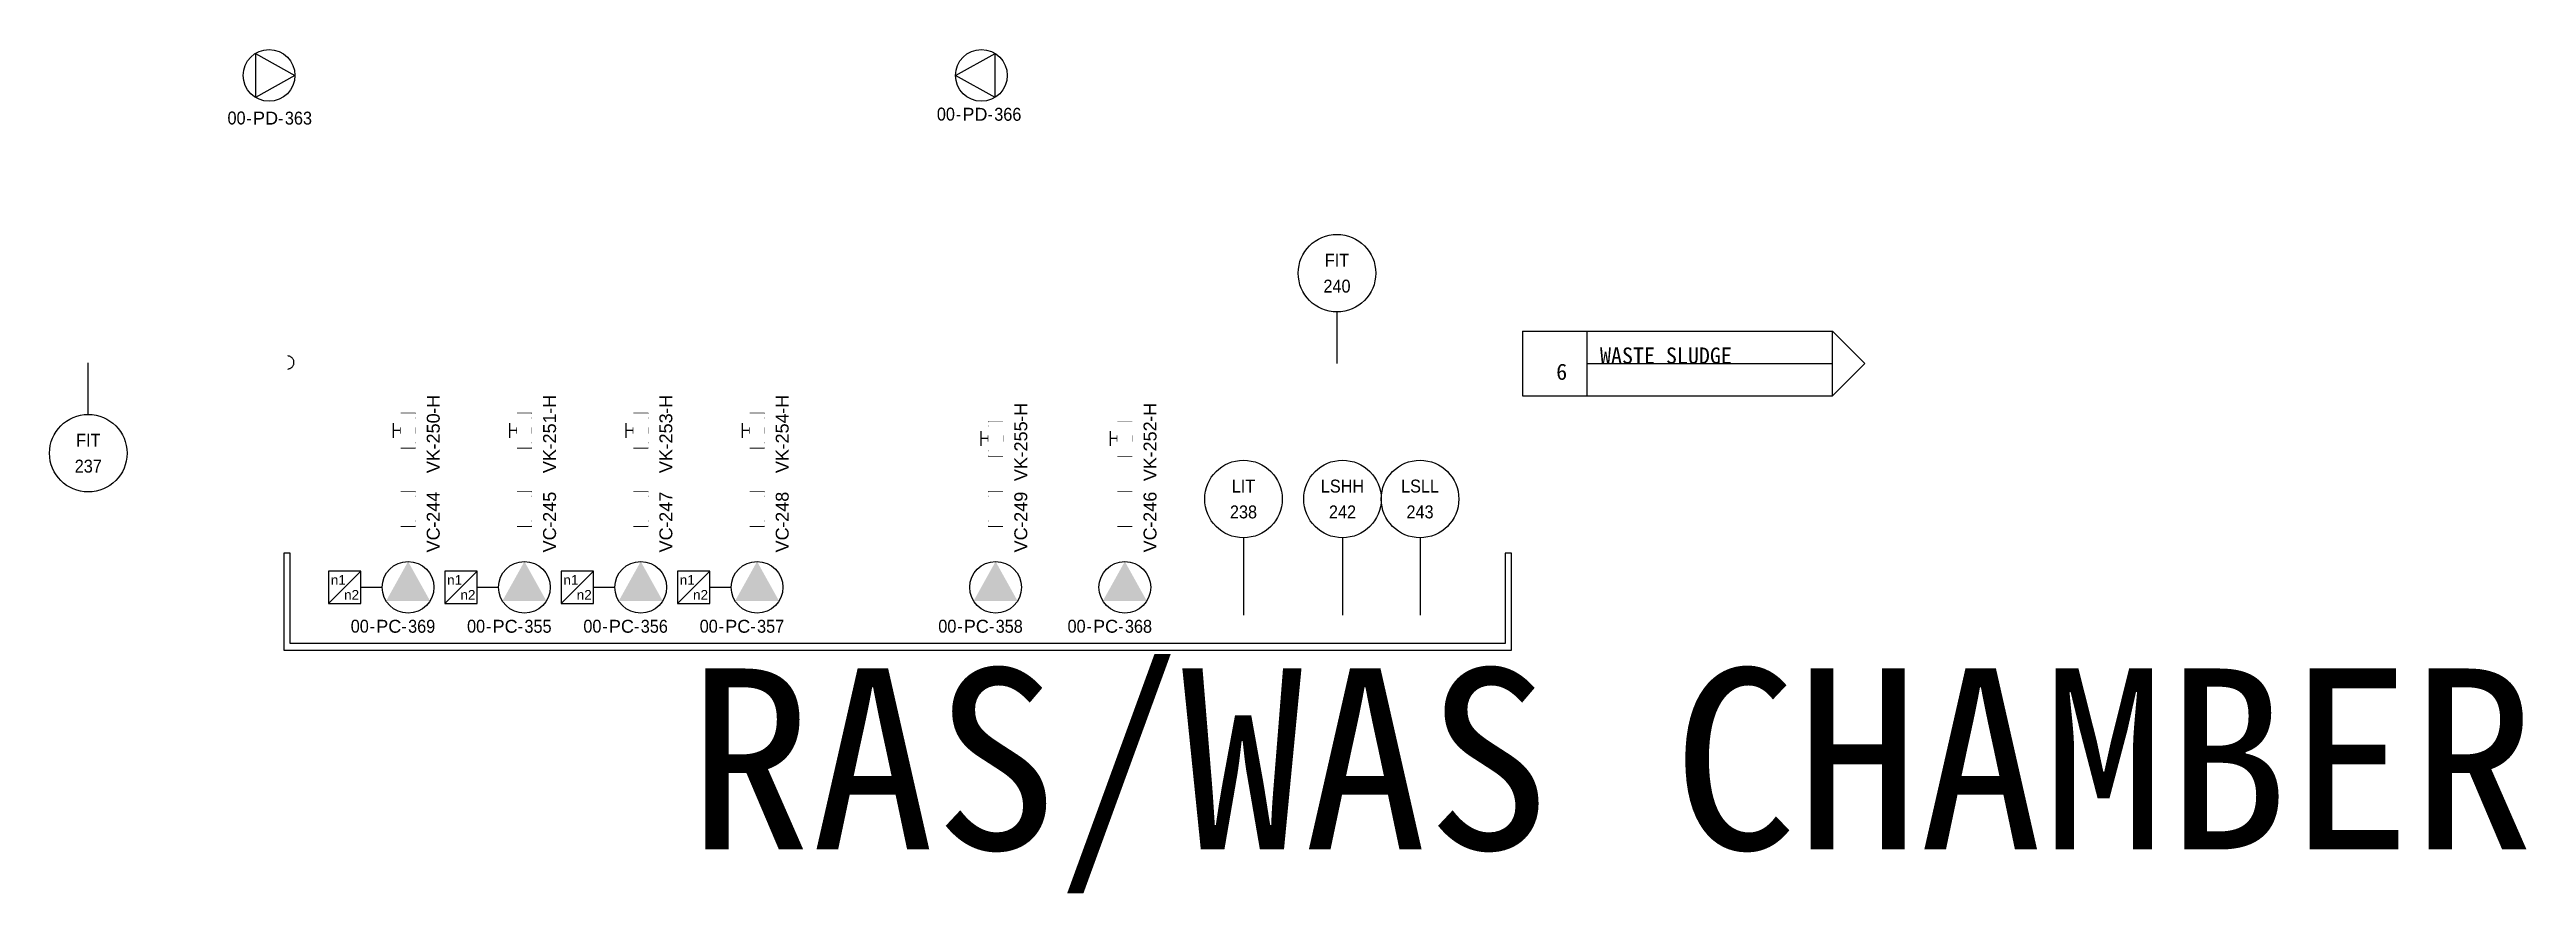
# Model space of a CAD drawing. Header units: millimetres. Extents: x 0 to 12089, y -479 to 374.
# Drawn here: x 3030.1 to 3413.4, y -479.2 to -348.6 of the extents above; entities that cross this region are included whole.
import ezdxf
from ezdxf.enums import TextEntityAlignment as Align

# ---------------------------------------------------------------- set-up
doc = ezdxf.new("R2018")
doc.units = ezdxf.units.MM
doc.header["$LTSCALE"] = 0.25
doc.set_wipeout_variables(frame=1)
doc.linetypes.add('ACAD_ISO05W100', pattern=[33, 24, -3, 0, -3, 0, -3])
for name, color, linetype, lineweight, true_color in [('equipment', 5, 'Continuous', 25, 0x0000ff), ('instrumentation', 7, 'Continuous', 25, 0xffffff), ('sludge', 7, 'ACAD_ISO05W100', 25, 0x261313), ('Text', 7, 'Continuous', 25, 0xffffff), ('unit', 1, 'Continuous', 25, 0xff0000), ('valve', 7, 'Continuous', 25, 0xffffff)]:
    doc.layers.add(name, color=color, linetype=linetype, lineweight=lineweight, true_color=true_color)
doc.styles.add('Organica', font='arial.ttf')
doc.styles.add('RefPIDDistChamber$0$Organica', font='arial.ttf')
doc.styles.add('RefPIDDistChamber$0$Standard', font='arial.ttf')
doc.styles.get("Standard").update_dxf_attribs({"font": 'arial.ttf'})

# ---------------------------------------------------------------- blocks, each defined once
blk = doc.blocks.new('break')
blk.add_arc((0, 0), 1, 270, 90)
blk.add_wipeout([(-0.12, -0.11), (-0.12, -0.89), (0, -1), (0.12, -0.89), (0.12, -0.11), (0, 0)])
blk.add_wipeout([(-0.12, 0.11), (-0.12, 0.89), (0, 1), (0.12, 0.89), (0.12, 0.11), (0, 0)])
blk = doc.blocks.new('*U111')
at = {"lineweight": 25, "ltscale": 0.25, "flags": 128}
blk.add_lwpolyline([(0, 15), (0, 0), (190, 0), (190, 15), (189, 15), (189, 1), (1, 1), (1, 15)], close=True, dxfattribs=at)
at = {"style": 'RefPIDDistChamber$0$Organica', "flags": 1}
for tag, p in [('WIDTH', (-11.4, 38.99)), ('HEIGHT', (-11.4, 36.04)), ('LIQUIDLEVEL', (-11.4, 29.93)), ('LENGTH', (-11.4, 33.02)), ('VOLUME', (-11.4, 26.97))]:
    blk.add_attdef(tag, text='', height=2, dxfattribs=at).set_placement(p, align=Align.MIDDLE_CENTER)
at = {"style": 'RefPIDDistChamber$0$Standard', "flags": 1}
blk.add_attdef('TR_NAME1', (44.32, 30.62), '', height=2.5, dxfattribs=at)
at = {"layer": 'Text', "lineweight": 30, "flags": 104}
blk.add_attdef('NAME1', text='', height=2.5, dxfattribs=at).set_placement((62.6, -2.86), align=Align.MIDDLE_CENTER)
blk = doc.blocks.new('*U200')
at = {"color": 4, "lineweight": 25, "ltscale": 0.25}
blk.add_line((0, 23), (0, 31), dxfattribs=at)
at = {"color": 4}
blk.add_circle((0, 17), 6, dxfattribs=at)
at = {"style": 'Organica', "width": 0.9}
for tag, flags, p in [('SP_FLUID', 9, (31.18, 71.35)), ('SP_FLOW', 9, (31.18, 68.35)), ('EQUIP_TYPE', 9, (31.18, 65.35)), ('AREA_CODE', 9, (31.18, 62.35)), ('NOTE', 9, (31.18, 59.35)), ('NOTE_CHINESE', 9, (31.18, 56.35)), ('MODEL', 9, (31.18, 53.35)), ('MANUFACTURE', 9, (31.18, 50.35)), ('SPECIFICATION', 9, (31.18, 47.35)), ('DO', 9, (31.18, 41.35)), ('DI', 9, (31.18, 44.35)), ('AI', 9, (31.18, 38.35)), ('AO', 9, (31.18, 35.35)), ('PB', 9, (31.18, 32.35)), ('PROCESSUNITAREA', 9, (31.18, 26.35)), ('PO', 9, (31.18, 29.35)), ('TAG_ID', 8, (0, 19)), ('TAG', 8, (0, 15))]:
    blk.add_attdef(tag, text='', height=2, dxfattribs=dict(at, flags=flags)).set_placement(p, align=Align.MIDDLE_CENTER)
blk = doc.blocks.new('*U201')
at = {"color": 4, "lineweight": 25, "ltscale": 0.25}
blk.add_line((0, 11), (0, -1), dxfattribs=at)
at = {"color": 4}
blk.add_circle((0, 17), 6, dxfattribs=at)
at = {"style": 'Organica', "width": 0.9}
for tag, flags, p in [('EQUIP_TYPE', 9, (31.18, 65.35)), ('AREA_CODE', 9, (31.18, 62.35)), ('NOTE', 9, (31.18, 59.35)), ('NOTE_CHINESE', 9, (31.18, 56.35)), ('MODEL', 9, (31.18, 53.35)), ('MANUFACTURE', 9, (31.18, 50.35)), ('SPECIFICATION', 9, (31.18, 47.35)), ('DO', 9, (31.18, 41.35)), ('DI', 9, (31.18, 44.35)), ('AI', 9, (31.18, 38.35)), ('AO', 9, (31.18, 35.35)), ('PB', 9, (31.18, 32.35)), ('PROCESSUNITAREA', 9, (31.18, 26.35)), ('PO', 9, (31.18, 29.35)), ('TAG_ID', 8, (0, 19)), ('TAG', 8, (0, 15))]:
    blk.add_attdef(tag, text='', height=2, dxfattribs=dict(at, flags=flags)).set_placement(p, align=Align.MIDDLE_CENTER)
blk = doc.blocks.new('*U202')
at = {"color": 4, "lineweight": 25, "ltscale": 0.25}
blk.add_line((0, 11), (0, 3), dxfattribs=at)
at = {"color": 4}
blk.add_circle((0, 17), 6, dxfattribs=at)
at = {"style": 'Organica', "width": 0.9}
for tag, flags, p in [('SP_FLUID', 9, (31.18, 71.35)), ('SP_FLOW', 9, (31.18, 68.35)), ('EQUIP_TYPE', 9, (31.18, 65.35)), ('AREA_CODE', 9, (31.18, 62.35)), ('NOTE', 9, (31.18, 59.35)), ('NOTE_CHINESE', 9, (31.18, 56.35)), ('MODEL', 9, (31.18, 53.35)), ('MANUFACTURE', 9, (31.18, 50.35)), ('SPECIFICATION', 9, (31.18, 47.35)), ('DO', 9, (31.18, 41.35)), ('DI', 9, (31.18, 44.35)), ('AI', 9, (31.18, 38.35)), ('AO', 9, (31.18, 35.35)), ('PB', 9, (31.18, 32.35)), ('PROCESSUNITAREA', 9, (31.18, 26.35)), ('PO', 9, (31.18, 29.35)), ('TAG_ID', 8, (0, 19)), ('TAG', 8, (0, 15))]:
    blk.add_attdef(tag, text='', height=2, dxfattribs=dict(at, flags=flags)).set_placement(p, align=Align.MIDDLE_CENTER)
blk = doc.blocks.new('*U203')
at = {"color": 4, "lineweight": 25, "ltscale": 0.25}
blk.add_line((0, 11), (0, -1), dxfattribs=at)
at = {"color": 4}
blk.add_circle((0, 17), 6, dxfattribs=at)
at = {"style": 'Organica', "width": 0.9}
for tag, flags, p in [('EQUIP_TYPE', 9, (31.18, 65.35)), ('AREA_CODE', 9, (31.18, 62.35)), ('NOTE', 9, (31.18, 59.35)), ('NOTE_CHINESE', 9, (31.18, 56.35)), ('MODEL', 9, (31.18, 53.35)), ('MANUFACTURE', 9, (31.18, 50.35)), ('SPECIFICATION', 9, (31.18, 47.35)), ('DO', 9, (31.18, 41.35)), ('DI', 9, (31.18, 44.35)), ('AI', 9, (31.18, 38.35)), ('AO', 9, (31.18, 35.35)), ('PB', 9, (31.18, 32.35)), ('PROCESSUNITAREA', 9, (31.18, 26.35)), ('PO', 9, (31.18, 29.35)), ('TAG_ID', 8, (0, 19)), ('TAG', 8, (0, 15))]:
    blk.add_attdef(tag, text='', height=2, dxfattribs=dict(at, flags=flags)).set_placement(p, align=Align.MIDDLE_CENTER)
blk = doc.blocks.new('*U204')
at = {"color": 4, "lineweight": 25, "ltscale": 0.25}
blk.add_line((0, 11), (0, -1), dxfattribs=at)
at = {"color": 4}
blk.add_circle((0, 17), 6, dxfattribs=at)
at = {"style": 'Organica', "width": 0.9}
for tag, flags, p in [('EQUIP_TYPE', 9, (31.18, 65.35)), ('AREA_CODE', 9, (31.18, 62.35)), ('NOTE', 9, (31.18, 59.35)), ('NOTE_CHINESE', 9, (31.18, 56.35)), ('MODEL', 9, (31.18, 53.35)), ('MANUFACTURE', 9, (31.18, 50.35)), ('SPECIFICATION', 9, (31.18, 47.35)), ('DO', 9, (31.18, 41.35)), ('DI', 9, (31.18, 44.35)), ('AI', 9, (31.18, 38.35)), ('AO', 9, (31.18, 35.35)), ('PB', 9, (31.18, 32.35)), ('PROCESSUNITAREA', 9, (31.18, 26.35)), ('PO', 9, (31.18, 29.35)), ('TAG_ID', 8, (0, 19)), ('TAG', 8, (0, 15))]:
    blk.add_attdef(tag, text='', height=2, dxfattribs=dict(at, flags=flags)).set_placement(p, align=Align.MIDDLE_CENTER)
blk = doc.blocks.new('*U365')
at = {"lineweight": 25, "ltscale": 0.25}
for p, q in [((-7.31, 2.5), (-12.31, 2.5)), ((-12.31, 2.5), (-12.31, -2.5)), ((-12.31, -2.5), (-7.31, 2.5)), ((-7.31, -2.5), (-7.31, 2.5)), ((-12.31, -2.5), (-7.31, -2.5)), ((-7.31, 0), (-4, 0))]:
    blk.add_line(p, q, dxfattribs=at)
blk.add_circle((0, 0), 4)
blk.add_solid([(-3.4, -2.11), (0, 4), (3.4, -2.11)])
at = {"style": 'Organica'}
for s, p in [('n1', (-11.97, 0.39)), ('n2', (-9.91, -1.91))]:
    blk.add_text(s, height=1.5, dxfattribs=at).set_placement(p)
at = {"char_height": 2, "width": 5.3402, "attachment_point": 6, "line_spacing_factor": 0.9, "style": 'Organica'}
for insert in [(-5.1, -6.03), (-0.2, -6.03)]:
    blk.add_mtext('{\\W0.9;-}', dxfattribs=dict(at, insert=insert))
at = {"style": 'Organica', "flags": 1}
for tag, p in [('PUMP_TYPE', (-13.95, 99.74)), ('NOTE', (-13.95, 96.74)), ('NOTE_CHINESE', (-13.95, 93.74)), ('MATERIAL_IMPELLER', (-13.95, 87.64)), ('MATERIAL_HOUSING', (-13.95, 90.64)), ('MATERIAL_SCREW', (-13.95, 84.64)), ('INSTALLED_POWER', (-13.95, 81.43)), ('CONSUMED_POWER', (-13.95, 78.43)), ('MANUFACTURE', (-13.95, 72.21)), ('MODEL', (-13.95, 75.32)), ('UNIT_CAPACITY', (-13.42, 69.06)), ('SP_CAPACITY', (-13.42, 66.16)), ('UNIT_HEAD', (-13.42, 63.06)), ('INSTALLATION', (-13.42, 56.95)), ('SP_HEAD', (-13.42, 60.06)), ('STB_DTY', (-13.42, 53.63)), ('RUNNINGHOURS', (-13.42, 50.63)), ('HOSTNAME', (-12.95, 46.85)), ('FC-MAN', (-13.85, 47.7)), ('FC-MOD', (-13.85, 44.6)), ('DI', (-13.85, 41.6)), ('DO', (-13.85, 38.6)), ('AI', (-13.85, 35.6)), ('AO', (-13.85, 32.6)), ('PO', (-13.85, 26.6)), ('PB', (-13.85, 29.6)), ('PROCESSUNITAREA', (-13.85, 23.6))]:
    blk.add_attdef(tag, text='', height=2, dxfattribs=at).set_placement(p, align=Align.MIDDLE_CENTER)
at = {"style": 'Organica', "width": 0.9}
blk.add_attdef('AREA_CODE', text='', height=2, dxfattribs=at).set_placement((-6.07, -6.01), align=Align.MIDDLE_RIGHT)
at = {"style": 'Organica'}
blk.add_attdef('TAG_ID', text='', height=2, dxfattribs=at).set_placement((-1.04, -6.03), align=Align.MIDDLE_RIGHT)
at = {"style": 'Organica', "width": 0.9, "flags": 8}
blk.add_attdef('TAG', text='', height=2, dxfattribs=at).set_placement((2.11, -6.03), align=Align.MIDDLE_CENTER)
blk = doc.blocks.new('*U367')
blk.add_circle((0, 0), 4)
blk.add_solid([(-3.4, -2.11), (0, 4), (3.4, -2.11)])
at = {"char_height": 2, "width": 5.3402, "attachment_point": 6, "line_spacing_factor": 0.9, "style": 'Organica'}
for insert in [(-5.1, -6.03), (-0.2, -6.03)]:
    blk.add_mtext('{\\W0.9;-}', dxfattribs=dict(at, insert=insert))
at = {"style": 'Organica', "flags": 1}
for tag, p in [('PUMP_TYPE', (-13.95, 99.74)), ('NOTE', (-13.95, 96.74)), ('NOTE_CHINESE', (-13.95, 93.74)), ('MATERIAL_IMPELLER', (-13.95, 87.64)), ('MATERIAL_HOUSING', (-13.95, 90.64)), ('INSTALLED_POWER', (-13.95, 81.43)), ('CONSUMED_POWER', (-13.95, 78.43)), ('MANUFACTURE', (-13.95, 72.21)), ('MODEL', (-13.95, 75.32)), ('UNIT_CAPACITY', (-13.42, 69.06)), ('SP_CAPACITY', (-13.42, 66.16)), ('UNIT_HEAD', (-13.42, 63.06)), ('INSTALLATION', (-13.42, 56.95)), ('SP_HEAD', (-13.42, 60.06)), ('STB_DTY', (-13.42, 53.63)), ('RUNNINGHOURS', (-13.42, 50.63)), ('HOSTNAME', (-12.95, 46.85)), ('DI', (-13.85, 41.6)), ('DO', (-13.85, 38.6)), ('PO', (-13.85, 26.6)), ('PROCESSUNITAREA', (-13.85, 23.6))]:
    blk.add_attdef(tag, text='', height=2, dxfattribs=at).set_placement(p, align=Align.MIDDLE_CENTER)
at = {"style": 'Organica', "width": 0.9}
blk.add_attdef('AREA_CODE', text='', height=2, dxfattribs=at).set_placement((-6.07, -6.01), align=Align.MIDDLE_RIGHT)
at = {"style": 'Organica'}
blk.add_attdef('TAG_ID', text='', height=2, dxfattribs=at).set_placement((-1.04, -6.03), align=Align.MIDDLE_RIGHT)
at = {"style": 'Organica', "width": 0.9, "flags": 8}
blk.add_attdef('TAG', text='', height=2, dxfattribs=at).set_placement((2.11, -6.03), align=Align.MIDDLE_CENTER)
blk = doc.blocks.new('*U369')
blk.add_circle((0, 0), 4)
blk.add_solid([(-3.4, -2.11), (0, 4), (3.4, -2.11)])
at = {"char_height": 2, "width": 5.3402, "attachment_point": 6, "line_spacing_factor": 0.9, "style": 'Organica'}
for insert in [(-5.1, -6.03), (-0.2, -6.03)]:
    blk.add_mtext('{\\W0.9;-}', dxfattribs=dict(at, insert=insert))
at = {"style": 'Organica', "flags": 1}
for tag, p in [('PUMP_TYPE', (-13.95, 99.74)), ('NOTE', (-13.95, 96.74)), ('NOTE_CHINESE', (-13.95, 93.74)), ('MATERIAL_IMPELLER', (-13.95, 87.64)), ('MATERIAL_HOUSING', (-13.95, 90.64)), ('INSTALLED_POWER', (-13.95, 81.43)), ('CONSUMED_POWER', (-13.95, 78.43)), ('MANUFACTURE', (-13.95, 72.21)), ('MODEL', (-13.95, 75.32)), ('UNIT_CAPACITY', (-13.42, 69.06)), ('SP_CAPACITY', (-13.42, 66.16)), ('UNIT_HEAD', (-13.42, 63.06)), ('INSTALLATION', (-13.42, 56.95)), ('SP_HEAD', (-13.42, 60.06)), ('STB_DTY', (-13.42, 53.63)), ('RUNNINGHOURS', (-13.42, 50.63)), ('HOSTNAME', (-12.95, 46.85)), ('DI', (-13.85, 41.6)), ('DO', (-13.85, 38.6)), ('PO', (-13.85, 26.6)), ('PROCESSUNITAREA', (-13.85, 23.6))]:
    blk.add_attdef(tag, text='', height=2, dxfattribs=at).set_placement(p, align=Align.MIDDLE_CENTER)
at = {"style": 'Organica', "width": 0.9}
blk.add_attdef('AREA_CODE', text='', height=2, dxfattribs=at).set_placement((-6.07, -6.01), align=Align.MIDDLE_RIGHT)
at = {"style": 'Organica'}
blk.add_attdef('TAG_ID', text='', height=2, dxfattribs=at).set_placement((-1.04, -6.03), align=Align.MIDDLE_RIGHT)
at = {"style": 'Organica', "width": 0.9, "flags": 8}
blk.add_attdef('TAG', text='', height=2, dxfattribs=at).set_placement((2.11, -6.03), align=Align.MIDDLE_CENTER)
blk = doc.blocks.new('*U371')
at = {"lineweight": 25, "ltscale": 0.25}
for p, q in [((-7.31, 2.5), (-12.31, 2.5)), ((-12.31, 2.5), (-12.31, -2.5)), ((-12.31, -2.5), (-7.31, 2.5)), ((-7.31, -2.5), (-7.31, 2.5)), ((-12.31, -2.5), (-7.31, -2.5)), ((-7.31, 0), (-4, 0))]:
    blk.add_line(p, q, dxfattribs=at)
blk.add_circle((0, 0), 4)
blk.add_solid([(-3.4, -2.11), (0, 4), (3.4, -2.11)])
at = {"style": 'Organica'}
for s, p in [('n1', (-11.97, 0.39)), ('n2', (-9.91, -1.91))]:
    blk.add_text(s, height=1.5, dxfattribs=at).set_placement(p)
at = {"char_height": 2, "width": 5.3402, "attachment_point": 6, "line_spacing_factor": 0.9, "style": 'Organica'}
for insert in [(-5.1, -6.03), (-0.2, -6.03)]:
    blk.add_mtext('{\\W0.9;-}', dxfattribs=dict(at, insert=insert))
at = {"style": 'Organica', "flags": 1}
for tag, p in [('PUMP_TYPE', (-13.95, 99.74)), ('NOTE', (-13.95, 96.74)), ('NOTE_CHINESE', (-13.95, 93.74)), ('MATERIAL_IMPELLER', (-13.95, 87.64)), ('MATERIAL_HOUSING', (-13.95, 90.64)), ('MATERIAL_SCREW', (-13.95, 84.64)), ('INSTALLED_POWER', (-13.95, 81.43)), ('CONSUMED_POWER', (-13.95, 78.43)), ('MANUFACTURE', (-13.95, 72.21)), ('MODEL', (-13.95, 75.32)), ('UNIT_CAPACITY', (-13.42, 69.06)), ('SP_CAPACITY', (-13.42, 66.16)), ('UNIT_HEAD', (-13.42, 63.06)), ('INSTALLATION', (-13.42, 56.95)), ('SP_HEAD', (-13.42, 60.06)), ('STB_DTY', (-13.42, 53.63)), ('RUNNINGHOURS', (-13.42, 50.63)), ('HOSTNAME', (-12.95, 46.85)), ('FC-MAN', (-13.85, 47.7)), ('FC-MOD', (-13.85, 44.6)), ('DI', (-13.85, 41.6)), ('DO', (-13.85, 38.6)), ('AI', (-13.85, 35.6)), ('AO', (-13.85, 32.6)), ('PO', (-13.85, 26.6)), ('PB', (-13.85, 29.6)), ('PROCESSUNITAREA', (-13.85, 23.6))]:
    blk.add_attdef(tag, text='', height=2, dxfattribs=at).set_placement(p, align=Align.MIDDLE_CENTER)
at = {"style": 'Organica', "width": 0.9}
blk.add_attdef('AREA_CODE', text='', height=2, dxfattribs=at).set_placement((-6.07, -6.01), align=Align.MIDDLE_RIGHT)
at = {"style": 'Organica'}
blk.add_attdef('TAG_ID', text='', height=2, dxfattribs=at).set_placement((-1.04, -6.03), align=Align.MIDDLE_RIGHT)
at = {"style": 'Organica', "width": 0.9, "flags": 8}
blk.add_attdef('TAG', text='', height=2, dxfattribs=at).set_placement((2.11, -6.03), align=Align.MIDDLE_CENTER)
blk = doc.blocks.new('*U373')
at = {"lineweight": 25, "ltscale": 0.25}
for p, q in [((-7.31, 2.5), (-12.31, 2.5)), ((-12.31, 2.5), (-12.31, -2.5)), ((-12.31, -2.5), (-7.31, 2.5)), ((-7.31, -2.5), (-7.31, 2.5)), ((-12.31, -2.5), (-7.31, -2.5)), ((-7.31, 0), (-4, 0))]:
    blk.add_line(p, q, dxfattribs=at)
blk.add_circle((0, 0), 4)
blk.add_solid([(-3.4, -2.11), (0, 4), (3.4, -2.11)])
at = {"style": 'Organica'}
for s, p in [('n1', (-11.97, 0.39)), ('n2', (-9.91, -1.91))]:
    blk.add_text(s, height=1.5, dxfattribs=at).set_placement(p)
at = {"char_height": 2, "width": 5.3402, "attachment_point": 6, "line_spacing_factor": 0.9, "style": 'Organica'}
for insert in [(-5.1, -6.03), (-0.2, -6.03)]:
    blk.add_mtext('{\\W0.9;-}', dxfattribs=dict(at, insert=insert))
at = {"style": 'Organica', "flags": 1}
for tag, p in [('PUMP_TYPE', (-13.95, 99.74)), ('NOTE', (-13.95, 96.74)), ('NOTE_CHINESE', (-13.95, 93.74)), ('MATERIAL_IMPELLER', (-13.95, 87.64)), ('MATERIAL_HOUSING', (-13.95, 90.64)), ('MATERIAL_SCREW', (-13.95, 84.64)), ('INSTALLED_POWER', (-13.95, 81.43)), ('CONSUMED_POWER', (-13.95, 78.43)), ('MANUFACTURE', (-13.95, 72.21)), ('MODEL', (-13.95, 75.32)), ('UNIT_CAPACITY', (-13.42, 69.06)), ('SP_CAPACITY', (-13.42, 66.16)), ('UNIT_HEAD', (-13.42, 63.06)), ('INSTALLATION', (-13.42, 56.95)), ('SP_HEAD', (-13.42, 60.06)), ('STB_DTY', (-13.42, 53.63)), ('RUNNINGHOURS', (-13.42, 50.63)), ('HOSTNAME', (-12.95, 46.85)), ('FC-MAN', (-13.85, 47.7)), ('FC-MOD', (-13.85, 44.6)), ('DI', (-13.85, 41.6)), ('DO', (-13.85, 38.6)), ('AI', (-13.85, 35.6)), ('AO', (-13.85, 32.6)), ('PO', (-13.85, 26.6)), ('PB', (-13.85, 29.6)), ('PROCESSUNITAREA', (-13.85, 23.6))]:
    blk.add_attdef(tag, text='', height=2, dxfattribs=at).set_placement(p, align=Align.MIDDLE_CENTER)
at = {"style": 'Organica', "width": 0.9}
blk.add_attdef('AREA_CODE', text='', height=2, dxfattribs=at).set_placement((-6.07, -6.01), align=Align.MIDDLE_RIGHT)
at = {"style": 'Organica'}
blk.add_attdef('TAG_ID', text='', height=2, dxfattribs=at).set_placement((-1.04, -6.03), align=Align.MIDDLE_RIGHT)
at = {"style": 'Organica', "width": 0.9, "flags": 8}
blk.add_attdef('TAG', text='', height=2, dxfattribs=at).set_placement((2.11, -6.03), align=Align.MIDDLE_CENTER)
blk = doc.blocks.new('*U375')
at = {"lineweight": 25, "ltscale": 0.25}
for p, q in [((-7.31, 2.5), (-12.31, 2.5)), ((-12.31, 2.5), (-12.31, -2.5)), ((-12.31, -2.5), (-7.31, 2.5)), ((-7.31, -2.5), (-7.31, 2.5)), ((-12.31, -2.5), (-7.31, -2.5)), ((-7.31, 0), (-4, 0))]:
    blk.add_line(p, q, dxfattribs=at)
blk.add_circle((0, 0), 4)
blk.add_solid([(-3.4, -2.11), (0, 4), (3.4, -2.11)])
at = {"style": 'Organica'}
for s, p in [('n1', (-11.97, 0.39)), ('n2', (-9.91, -1.91))]:
    blk.add_text(s, height=1.5, dxfattribs=at).set_placement(p)
at = {"char_height": 2, "width": 5.3402, "attachment_point": 6, "line_spacing_factor": 0.9, "style": 'Organica'}
for insert in [(-5.1, -6.03), (-0.2, -6.03)]:
    blk.add_mtext('{\\W0.9;-}', dxfattribs=dict(at, insert=insert))
at = {"style": 'Organica', "flags": 1}
for tag, p in [('PUMP_TYPE', (-13.95, 99.74)), ('NOTE', (-13.95, 96.74)), ('NOTE_CHINESE', (-13.95, 93.74)), ('MATERIAL_IMPELLER', (-13.95, 87.64)), ('MATERIAL_HOUSING', (-13.95, 90.64)), ('MATERIAL_SCREW', (-13.95, 84.64)), ('INSTALLED_POWER', (-13.95, 81.43)), ('CONSUMED_POWER', (-13.95, 78.43)), ('MANUFACTURE', (-13.95, 72.21)), ('MODEL', (-13.95, 75.32)), ('UNIT_CAPACITY', (-13.42, 69.06)), ('SP_CAPACITY', (-13.42, 66.16)), ('UNIT_HEAD', (-13.42, 63.06)), ('INSTALLATION', (-13.42, 56.95)), ('SP_HEAD', (-13.42, 60.06)), ('STB_DTY', (-13.42, 53.63)), ('RUNNINGHOURS', (-13.42, 50.63)), ('HOSTNAME', (-12.95, 46.85)), ('FC-MAN', (-13.85, 47.7)), ('FC-MOD', (-13.85, 44.6)), ('DI', (-13.85, 41.6)), ('DO', (-13.85, 38.6)), ('AI', (-13.85, 35.6)), ('AO', (-13.85, 32.6)), ('PO', (-13.85, 26.6)), ('PB', (-13.85, 29.6)), ('PROCESSUNITAREA', (-13.85, 23.6))]:
    blk.add_attdef(tag, text='', height=2, dxfattribs=at).set_placement(p, align=Align.MIDDLE_CENTER)
at = {"style": 'Organica', "width": 0.9}
blk.add_attdef('AREA_CODE', text='', height=2, dxfattribs=at).set_placement((-6.07, -6.01), align=Align.MIDDLE_RIGHT)
at = {"style": 'Organica'}
blk.add_attdef('TAG_ID', text='', height=2, dxfattribs=at).set_placement((-1.04, -6.03), align=Align.MIDDLE_RIGHT)
at = {"style": 'Organica', "width": 0.9, "flags": 8}
blk.add_attdef('TAG', text='', height=2, dxfattribs=at).set_placement((2.11, -6.03), align=Align.MIDDLE_CENTER)
blk = doc.blocks.new('RefAR6WasteSludge')
at = {"lineweight": 25, "ltscale": 0.25}
for p, q in [((0, 5), (48, 5)), ((0, 5), (0, -5)), ((10, -5), (10, 5)), ((48, -5), (48, 5)), ((48, 5), (53, 0)), ((10, 0), (48, 0)), ((48, -5), (53, 0)), ((0, -5), (48, -5))]:
    blk.add_line(p, q, dxfattribs=at)
at = {"layer": 'Text', "lineweight": 30, "flags": 104}
blk.add_attdef('Name', text='', height=2.5, dxfattribs=at).set_placement((12, 2.5), align=Align.MIDDLE_LEFT)
blk.add_attdef('ID', text='', height=2.5, dxfattribs=at).set_placement((5.22, 0), align=Align.MIDDLE_CENTER)
blk = doc.blocks.new('*U578')
at = {"lineweight": 25, "ltscale": 0.25}
for p, q in [((-2.67, 1.14), (-2.67, -1.14)), ((-1.9, -1.14), (-1.9, 1.14)), ((-1.9, 0.76), (1.9, -0.76)), ((1.9, -0.76), (1.09, 0.17)), ((1.9, -1.14), (1.9, 1.14)), ((2.67, 1.14), (2.67, -1.14)), ((1.9, -0.76), (0.67, -0.87))]:
    blk.add_line(p, q, dxfattribs=at)
at = {"insert": (-1.98, -3.9), "char_height": 2, "width": 5.3402, "attachment_point": 6, "style": 'Organica'}
blk.add_mtext('-', dxfattribs=at)
at = {"style": 'Organica'}
for tag, flags, p in [('EQUIP_TYPE', 1, (-8.63, 62.54)), ('NOTE_CHINESE', 1, (-8.63, 56.54)), ('NOTE', 1, (-8.63, 59.54)), ('AREA_CODE', 1, (-8.63, 53.54)), ('DI', 1, (-8.63, 50.54)), ('DO', 1, (-8.63, 47.54)), ('AO', 1, (-8.63, 41.54)), ('AI', 1, (-8.63, 44.54)), ('PB', 1, (-8.63, 38.54)), ('PO', 1, (-8.63, 35.54)), ('SP_ACTUATED', 1, (-8.63, 32.54)), ('SIZE', 1, (-8.63, 23.54)), ('MATERIAL', 1, (-8.63, 19.54)), ('PRESSURE', 1, (-8.63, 15.54)), ('PROCESSUNITAREA', 1, (-8.63, 11.72)), ('TAG', 8, (0.33, -3.9))]:
    blk.add_attdef(tag, text='', height=2, dxfattribs=dict(at, flags=flags)).set_placement(p, align=Align.MIDDLE_CENTER)
blk.add_attdef('TAG_ID', text='', height=2, dxfattribs=at).set_placement((-2.86, -3.9), align=Align.MIDDLE_RIGHT)
blk.add_wipeout([(-2.67, 1.14), (2.67, 1.14), (2.67, -1.14), (-2.67, -1.14)])
blk = doc.blocks.new('*U579')
at = {"lineweight": 25, "ltscale": 0.25}
for p, q in [((-2.67, 1.14), (-2.67, -1.14)), ((-1.9, -1.14), (-1.9, 1.14)), ((-0.46, 0.19), (-1.9, 0.76)), ((1.14, 2.29), (-1.14, 2.29)), ((-0.46, -1.11), (-0.46, 1.11)), ((-0.46, 1.11), (0.46, 1.11)), ((0, 1.11), (0, 2.29)), ((0.46, -1.11), (0.46, 1.11)), ((0.46, 0.19), (1.9, 0.76)), ((1.9, -1.14), (1.9, 1.14)), ((2.67, 1.14), (2.67, -1.14)), ((-1.9, -0.76), (-0.46, -0.19)), ((-0.46, -1.11), (0.46, -1.11)), ((1.9, -0.76), (0.46, -0.19))]:
    blk.add_line(p, q, dxfattribs=at)
at = {"char_height": 2, "width": 5.3402, "style": 'Organica'}
for s, insert, attachment_point in [('-H', (2.6, -3.9), 4), ('-', (-1.98, -3.9), 6)]:
    blk.add_mtext(s, dxfattribs=dict(at, insert=insert, attachment_point=attachment_point))
at = {"style": 'Organica'}
for tag, flags, p in [('EQUIP_TYPE', 1, (-8.63, 62.54)), ('NOTE_CHINESE', 1, (-8.63, 56.54)), ('NOTE', 1, (-8.63, 59.54)), ('AREA_CODE', 1, (-8.63, 53.54)), ('DI', 1, (-8.63, 50.54)), ('DO', 1, (-8.63, 47.54)), ('AO', 1, (-8.63, 41.54)), ('AI', 1, (-8.63, 44.54)), ('PB', 1, (-8.63, 38.54)), ('PO', 1, (-8.63, 35.54)), ('SP_ACTUATED', 1, (-8.63, 32.54)), ('SIZE', 1, (-8.63, 23.54)), ('MATERIAL', 1, (-8.63, 19.54)), ('PRESSURE', 1, (-8.63, 15.54)), ('PROCESSUNITAREA', 1, (-8.63, 11.72)), ('TAG', 8, (0.33, -3.9))]:
    blk.add_attdef(tag, text='', height=2, dxfattribs=dict(at, flags=flags)).set_placement(p, align=Align.MIDDLE_CENTER)
blk.add_attdef('TAG_ID', text='', height=2, dxfattribs=at).set_placement((-2.86, -3.9), align=Align.MIDDLE_RIGHT)
blk.add_wipeout([(-2.67, 1.14), (2.67, 1.14), (2.67, -1.14), (-2.67, -1.14)])
blk = doc.blocks.new('*U389')
at = {"lineweight": 25, "ltscale": 0.25}
for p, q in [((-3.4, -2.11), (0, 4)), ((0, 4), (3.4, -2.11)), ((-3.4, -2.11), (3.4, -2.11))]:
    blk.add_line(p, q, dxfattribs=at)
blk.add_circle((0, 0), 4)
at = {"char_height": 2, "width": 5.3402, "attachment_point": 6, "rotation": 90, "line_spacing_factor": 0.9, "style": 'Organica'}
for insert in [(6.61, 2.23), (6.61, -2.67)]:
    blk.add_mtext('{\\W0.9;-}', dxfattribs=dict(at, insert=insert))
at = {"style": 'Organica', "flags": 1}
for tag, p in [('PUMP_TYPE', (-13.95, 99.74)), ('NOTE', (-13.95, 96.74)), ('NOTE_CHINESE', (-13.95, 93.74)), ('MATERIAL_IMPELLER', (-13.95, 87.64)), ('MATERIAL_HOUSING', (-13.95, 90.64)), ('INSTALLED_POWER', (-13.95, 81.43)), ('CONSUMED_POWER', (-13.95, 78.43)), ('MANUFACTURE', (-13.95, 72.21)), ('MODEL', (-13.95, 75.32)), ('UNIT_CAPACITY', (-13.42, 69.06)), ('SP_CAPACITY', (-13.42, 66.16)), ('UNIT_HEAD', (-13.42, 63.06)), ('INSTALLATION', (-13.42, 56.95)), ('SP_HEAD', (-13.42, 60.06)), ('STB_DTY', (-13.42, 53.63)), ('RUNNINGHOURS', (-13.42, 50.63)), ('HOSTNAME', (-12.95, 46.85)), ('DI', (-13.85, 41.6)), ('DO', (-13.85, 38.6)), ('PO', (-13.85, 26.6)), ('PROCESSUNITAREA', (-13.85, 23.6))]:
    blk.add_attdef(tag, text='', height=2, dxfattribs=at).set_placement(p, align=Align.MIDDLE_CENTER)
at = {"style": 'Organica', "width": 0.9, "flags": 8}
blk.add_attdef('TAG', text='', height=2, rotation=90, dxfattribs=at).set_placement((6.61, 4.54), align=Align.MIDDLE_CENTER)
at = {"style": 'Organica'}
blk.add_attdef('TAG_ID', text='', height=2, rotation=90, dxfattribs=at).set_placement((6.61, 1.39), align=Align.MIDDLE_RIGHT)
at = {"style": 'Organica', "width": 0.9}
blk.add_attdef('AREA_CODE', text='', height=2, rotation=90, dxfattribs=at).set_placement((6.59, -3.64), align=Align.MIDDLE_RIGHT)
blk = doc.blocks.new('*U393')
at = {"lineweight": 25, "ltscale": 0.25}
for p, q in [((-3.4, -2.11), (0, 4)), ((0, 4), (3.4, -2.11)), ((-3.4, -2.11), (3.4, -2.11))]:
    blk.add_line(p, q, dxfattribs=at)
blk.add_circle((0, 0), 4)
at = {"char_height": 2, "width": 5.3402, "attachment_point": 6, "rotation": 269.9064, "line_spacing_factor": 0.9, "style": 'Organica'}
for insert in [(-6.01, 3.13), (-6.02, -1.77)]:
    blk.add_mtext('{\\W0.9;-}', dxfattribs=dict(at, insert=insert))
at = {"style": 'Organica', "flags": 1}
for tag, p in [('PUMP_TYPE', (-13.95, 99.74)), ('NOTE', (-13.95, 96.74)), ('NOTE_CHINESE', (-13.95, 93.74)), ('MATERIAL_IMPELLER', (-13.95, 87.64)), ('MATERIAL_HOUSING', (-13.95, 90.64)), ('INSTALLED_POWER', (-13.95, 81.43)), ('CONSUMED_POWER', (-13.95, 78.43)), ('MANUFACTURE', (-13.95, 72.21)), ('MODEL', (-13.95, 75.32)), ('UNIT_CAPACITY', (-13.42, 69.06)), ('SP_CAPACITY', (-13.42, 66.16)), ('UNIT_HEAD', (-13.42, 63.06)), ('INSTALLATION', (-13.42, 56.95)), ('SP_HEAD', (-13.42, 60.06)), ('STB_DTY', (-13.42, 53.63)), ('RUNNINGHOURS', (-13.42, 50.63)), ('HOSTNAME', (-12.95, 46.85)), ('DI', (-13.85, 41.6)), ('DO', (-13.85, 38.6)), ('PO', (-13.85, 26.6)), ('PROCESSUNITAREA', (-13.85, 23.6))]:
    blk.add_attdef(tag, text='', height=2, dxfattribs=at).set_placement(p, align=Align.MIDDLE_CENTER)
at = {"style": 'Organica', "width": 0.9}
blk.add_attdef('AREA_CODE', text='', height=2, rotation=269.9064, dxfattribs=at).set_placement((-5.99, 4.1), align=Align.MIDDLE_RIGHT)
at = {"style": 'Organica'}
blk.add_attdef('TAG_ID', text='', height=2, rotation=269.9064, dxfattribs=at).set_placement((-6.02, -0.93), align=Align.MIDDLE_RIGHT)
at = {"style": 'Organica', "width": 0.9, "flags": 8}
blk.add_attdef('TAG', text='', height=2, rotation=269.9064, dxfattribs=at).set_placement((-6.02, -4.08), align=Align.MIDDLE_CENTER)

msp = doc.modelspace()

# ---------------------------------------------------------------- block references
ref = msp.add_blockref('RefAR6WasteSludge', (3258, -397.25))
lines = msp.add_mtext('6', dxfattribs={"layer": 'Text', "insert": (3263.22, -397.25), "char_height": 2.5, "attachment_point": 1})
ref.add_attrib('ID', '', (3263.22, -397.25), dxfattribs={"flags": 104}).embed_mtext(lines)
lines = msp.add_mtext('WASTE SLUDGE', dxfattribs={"layer": 'Text', "insert": (3270, -394.75), "char_height": 2.5, "attachment_point": 1})
ref.add_attrib('Name', '', (3270, -394.75), dxfattribs={"flags": 104}).embed_mtext(lines)
at = {"layer": 'equipment'}
ref = msp.add_blockref('*U389', (3064.05, -352.64), dxfattribs=dict(at, rotation=270))
ref.add_attrib('TAG', '363', dxfattribs={"layer": '0', "height": 2, "style": 'Organica', "width": 0.9}).set_placement((3068.59, -359.25), align=Align.MIDDLE_CENTER)
ref.add_attrib('AREA_CODE', '00', dxfattribs={"layer": '0', "height": 2, "style": 'Organica', "width": 0.9}).set_placement((3060.41, -359.23), align=Align.MIDDLE_RIGHT)
ref.add_attrib('TAG_ID', 'PD', dxfattribs={"layer": '0', "height": 2, "style": 'Organica'}).set_placement((3065.44, -359.25), align=Align.MIDDLE_RIGHT)
ref = msp.add_blockref('*U393', (3174.28, -352.64), dxfattribs=dict(at, rotation=89.99999999999999))
ref.add_attrib('TAG', '366', dxfattribs={"layer": '0', "height": 2, "rotation": 359.9064, "style": 'Organica', "width": 0.9}).set_placement((3178.36, -358.66), align=Align.MIDDLE_CENTER)
ref.add_attrib('AREA_CODE', '00', dxfattribs={"layer": '0', "height": 2, "rotation": 359.9064, "style": 'Organica', "width": 0.9}).set_placement((3170.18, -358.63), align=Align.MIDDLE_RIGHT)
ref.add_attrib('TAG_ID', 'PD', dxfattribs={"layer": '0', "height": 2, "rotation": 359.9064, "style": 'Organica'}).set_placement((3175.21, -358.66), align=Align.MIDDLE_RIGHT)
ref = msp.add_blockref('*U371', (3085.56, -431.87), dxfattribs=at)
ref.add_attrib('TAG', '369', dxfattribs={"layer": '0', "height": 2, "style": 'Organica', "width": 0.9}).set_placement((3087.66, -437.9), align=Align.MIDDLE_CENTER)
ref.add_attrib('AREA_CODE', '00', dxfattribs={"layer": '0', "height": 2, "style": 'Organica', "width": 0.9}).set_placement((3079.48, -437.88), align=Align.MIDDLE_RIGHT)
ref.add_attrib('TAG_ID', 'PC', dxfattribs={"layer": '0', "height": 2, "style": 'Organica'}).set_placement((3084.51, -437.9), align=Align.MIDDLE_RIGHT)
ref = msp.add_blockref('*U365', (3103.56, -431.87), dxfattribs=at)
ref.add_attrib('TAG', '355', dxfattribs={"layer": '0', "height": 2, "style": 'Organica', "width": 0.9}).set_placement((3105.66, -437.9), align=Align.MIDDLE_CENTER)
ref.add_attrib('AREA_CODE', '00', dxfattribs={"layer": '0', "height": 2, "style": 'Organica', "width": 0.9}).set_placement((3097.48, -437.88), align=Align.MIDDLE_RIGHT)
ref.add_attrib('TAG_ID', 'PC', dxfattribs={"layer": '0', "height": 2, "style": 'Organica'}).set_placement((3102.51, -437.9), align=Align.MIDDLE_RIGHT)
ref = msp.add_blockref('*U373', (3121.56, -431.87), dxfattribs=at)
ref.add_attrib('TAG', '356', dxfattribs={"layer": '0', "height": 2, "style": 'Organica', "width": 0.9}).set_placement((3123.66, -437.9), align=Align.MIDDLE_CENTER)
ref.add_attrib('AREA_CODE', '00', dxfattribs={"layer": '0', "height": 2, "style": 'Organica', "width": 0.9}).set_placement((3115.48, -437.88), align=Align.MIDDLE_RIGHT)
ref.add_attrib('TAG_ID', 'PC', dxfattribs={"layer": '0', "height": 2, "style": 'Organica'}).set_placement((3120.51, -437.9), align=Align.MIDDLE_RIGHT)
ref = msp.add_blockref('*U375', (3139.56, -431.87), dxfattribs=at)
ref.add_attrib('TAG', '357', dxfattribs={"layer": '0', "height": 2, "style": 'Organica', "width": 0.9}).set_placement((3141.66, -437.9), align=Align.MIDDLE_CENTER)
ref.add_attrib('AREA_CODE', '00', dxfattribs={"layer": '0', "height": 2, "style": 'Organica', "width": 0.9}).set_placement((3133.48, -437.88), align=Align.MIDDLE_RIGHT)
ref.add_attrib('TAG_ID', 'PC', dxfattribs={"layer": '0', "height": 2, "style": 'Organica'}).set_placement((3138.51, -437.9), align=Align.MIDDLE_RIGHT)
ref = msp.add_blockref('*U367', (3176.47, -431.87), dxfattribs=at)
ref.add_attrib('TAG', '358', dxfattribs={"layer": '0', "height": 2, "style": 'Organica', "width": 0.9}).set_placement((3178.58, -437.9), align=Align.MIDDLE_CENTER)
ref.add_attrib('AREA_CODE', '00', dxfattribs={"layer": '0', "height": 2, "style": 'Organica', "width": 0.9}).set_placement((3170.4, -437.88), align=Align.MIDDLE_RIGHT)
ref.add_attrib('TAG_ID', 'PC', dxfattribs={"layer": '0', "height": 2, "style": 'Organica'}).set_placement((3175.43, -437.9), align=Align.MIDDLE_RIGHT)
ref = msp.add_blockref('*U369', (3196.47, -431.87), dxfattribs=at)
ref.add_attrib('TAG', '368', dxfattribs={"layer": '0', "height": 2, "style": 'Organica', "width": 0.9}).set_placement((3198.58, -437.9), align=Align.MIDDLE_CENTER)
ref.add_attrib('AREA_CODE', '00', dxfattribs={"layer": '0', "height": 2, "style": 'Organica', "width": 0.9}).set_placement((3190.4, -437.88), align=Align.MIDDLE_RIGHT)
ref.add_attrib('TAG_ID', 'PC', dxfattribs={"layer": '0', "height": 2, "style": 'Organica'}).set_placement((3195.43, -437.9), align=Align.MIDDLE_RIGHT)
at = {"layer": 'instrumentation'}
ref = msp.add_blockref('*U202', (3229.3, -400.25), dxfattribs=at)
ref.add_attrib('TAG', '240', dxfattribs={"layer": '0', "height": 2, "style": 'Organica', "width": 0.9}).set_placement((3229.3, -385.25), align=Align.MIDDLE_CENTER)
ref.add_attrib('TAG_ID', 'FIT', dxfattribs={"layer": '0', "height": 2, "style": 'Organica', "width": 0.9}).set_placement((3229.3, -381.25), align=Align.MIDDLE_CENTER)
ref = msp.add_blockref('*U200', (3036.07, -428.11), dxfattribs=at)
ref.add_attrib('TAG', '237', dxfattribs={"layer": '0', "height": 2, "style": 'Organica', "width": 0.9}).set_placement((3036.07, -413.11), align=Align.MIDDLE_CENTER)
ref.add_attrib('TAG_ID', 'FIT', dxfattribs={"layer": '0', "height": 2, "style": 'Organica', "width": 0.9}).set_placement((3036.07, -409.11), align=Align.MIDDLE_CENTER)
ref = msp.add_blockref('*U201', (3214.83, -435.2), dxfattribs=at)
ref.add_attrib('TAG', '238', dxfattribs={"layer": '0', "height": 2, "style": 'Organica', "width": 0.9}).set_placement((3214.83, -420.2), align=Align.MIDDLE_CENTER)
ref.add_attrib('TAG_ID', 'LIT', dxfattribs={"layer": '0', "height": 2, "style": 'Organica', "width": 0.9}).set_placement((3214.83, -416.2), align=Align.MIDDLE_CENTER)
ref = msp.add_blockref('*U203', (3230.15, -435.2), dxfattribs=at)
ref.add_attrib('TAG', '242', dxfattribs={"layer": '0', "height": 2, "style": 'Organica', "width": 0.9}).set_placement((3230.15, -420.2), align=Align.MIDDLE_CENTER)
ref.add_attrib('TAG_ID', 'LSHH', dxfattribs={"layer": '0', "height": 2, "style": 'Organica', "width": 0.9}).set_placement((3230.15, -416.2), align=Align.MIDDLE_CENTER)
ref = msp.add_blockref('*U204', (3242.15, -435.2), dxfattribs=at)
ref.add_attrib('TAG', '243', dxfattribs={"layer": '0', "height": 2, "style": 'Organica', "width": 0.9}).set_placement((3242.15, -420.2), align=Align.MIDDLE_CENTER)
ref.add_attrib('TAG_ID', 'LSLL', dxfattribs={"layer": '0', "height": 2, "style": 'Organica', "width": 0.9}).set_placement((3242.15, -416.2), align=Align.MIDDLE_CENTER)
at = {"layer": 'sludge'}
msp.add_blockref('break', (3066.9, -397.07), dxfattribs=at)
at = {"layer": 'unit'}
ref = msp.add_blockref('*U111', (3066.31, -441.58), dxfattribs=at)
lines = msp.add_mtext('RAS/WAS CHAMBER', dxfattribs={"layer": 'Text', "insert": (3128.91, -444.43), "char_height": 28, "attachment_point": 1})
ref.add_attrib('NAME1', '', (3128.91, -444.43), dxfattribs={"flags": 104}).embed_mtext(lines)
at = {"layer": 'valve'}
ref = msp.add_blockref('*U579', (3085.56, -407.61), dxfattribs=dict(at, rotation=90))
ref.add_attrib('TAG', '250', dxfattribs={"layer": '0', "height": 2, "rotation": 90, "style": 'Organica'}).set_placement((3089.45, -407.27), align=Align.MIDDLE_CENTER)
ref.add_attrib('TAG_ID', 'VK', dxfattribs={"layer": '0', "height": 2, "rotation": 90, "style": 'Organica'}).set_placement((3089.45, -410.47), align=Align.MIDDLE_RIGHT)
ref = msp.add_blockref('*U579', (3103.56, -407.61), dxfattribs=dict(at, rotation=90))
ref.add_attrib('TAG', '251', dxfattribs={"layer": '0', "height": 2, "rotation": 90, "style": 'Organica'}).set_placement((3107.45, -407.27), align=Align.MIDDLE_CENTER)
ref.add_attrib('TAG_ID', 'VK', dxfattribs={"layer": '0', "height": 2, "rotation": 90, "style": 'Organica'}).set_placement((3107.45, -410.47), align=Align.MIDDLE_RIGHT)
ref = msp.add_blockref('*U579', (3121.56, -407.61), dxfattribs=dict(at, rotation=90))
ref.add_attrib('TAG', '253', dxfattribs={"layer": '0', "height": 2, "rotation": 90, "style": 'Organica'}).set_placement((3125.45, -407.27), align=Align.MIDDLE_CENTER)
ref.add_attrib('TAG_ID', 'VK', dxfattribs={"layer": '0', "height": 2, "rotation": 90, "style": 'Organica'}).set_placement((3125.45, -410.47), align=Align.MIDDLE_RIGHT)
ref = msp.add_blockref('*U579', (3139.56, -407.61), dxfattribs=dict(at, rotation=90))
ref.add_attrib('TAG', '254', dxfattribs={"layer": '0', "height": 2, "rotation": 90, "style": 'Organica'}).set_placement((3143.45, -407.27), align=Align.MIDDLE_CENTER)
ref.add_attrib('TAG_ID', 'VK', dxfattribs={"layer": '0', "height": 2, "rotation": 90, "style": 'Organica'}).set_placement((3143.45, -410.47), align=Align.MIDDLE_RIGHT)

# ---------------------------------------------------------------- next in the draw order: block references
ref = msp.add_blockref('*U578', (3085.56, -419.73), dxfattribs=dict(at, rotation=90))
ref.add_attrib('TAG', '244', dxfattribs={"layer": '0', "height": 2, "rotation": 90, "style": 'Organica'}).set_placement((3089.45, -419.4), align=Align.MIDDLE_CENTER)
ref.add_attrib('TAG_ID', 'VC', dxfattribs={"layer": '0', "height": 2, "rotation": 90, "style": 'Organica'}).set_placement((3089.45, -422.59), align=Align.MIDDLE_RIGHT)
ref = msp.add_blockref('*U578', (3103.56, -419.73), dxfattribs=dict(at, rotation=90))
ref.add_attrib('TAG', '245', dxfattribs={"layer": '0', "height": 2, "rotation": 90, "style": 'Organica'}).set_placement((3107.45, -419.4), align=Align.MIDDLE_CENTER)
ref.add_attrib('TAG_ID', 'VC', dxfattribs={"layer": '0', "height": 2, "rotation": 90, "style": 'Organica'}).set_placement((3107.45, -422.59), align=Align.MIDDLE_RIGHT)
ref = msp.add_blockref('*U578', (3121.56, -419.73), dxfattribs=dict(at, rotation=90))
ref.add_attrib('TAG', '247', dxfattribs={"layer": '0', "height": 2, "rotation": 90, "style": 'Organica'}).set_placement((3125.45, -419.4), align=Align.MIDDLE_CENTER)
ref.add_attrib('TAG_ID', 'VC', dxfattribs={"layer": '0', "height": 2, "rotation": 90, "style": 'Organica'}).set_placement((3125.45, -422.59), align=Align.MIDDLE_RIGHT)
ref = msp.add_blockref('*U578', (3139.56, -419.73), dxfattribs=dict(at, rotation=90))
ref.add_attrib('TAG', '248', dxfattribs={"layer": '0', "height": 2, "rotation": 90, "style": 'Organica'}).set_placement((3143.45, -419.4), align=Align.MIDDLE_CENTER)
ref.add_attrib('TAG_ID', 'VC', dxfattribs={"layer": '0', "height": 2, "rotation": 90, "style": 'Organica'}).set_placement((3143.45, -422.59), align=Align.MIDDLE_RIGHT)
ref = msp.add_blockref('*U578', (3176.47, -419.73), dxfattribs=dict(at, rotation=90))
ref.add_attrib('TAG', '249', dxfattribs={"layer": '0', "height": 2, "rotation": 90, "style": 'Organica'}).set_placement((3180.37, -419.4), align=Align.MIDDLE_CENTER)
ref.add_attrib('TAG_ID', 'VC', dxfattribs={"layer": '0', "height": 2, "rotation": 90, "style": 'Organica'}).set_placement((3180.37, -422.59), align=Align.MIDDLE_RIGHT)
ref = msp.add_blockref('*U578', (3196.47, -419.73), dxfattribs=dict(at, rotation=90))
ref.add_attrib('TAG', '246', dxfattribs={"layer": '0', "height": 2, "rotation": 90, "style": 'Organica'}).set_placement((3200.37, -419.4), align=Align.MIDDLE_CENTER)
ref.add_attrib('TAG_ID', 'VC', dxfattribs={"layer": '0', "height": 2, "rotation": 90, "style": 'Organica'}).set_placement((3200.37, -422.59), align=Align.MIDDLE_RIGHT)

# ---------------------------------------------------------------- next in the draw order: block references
ref = msp.add_blockref('*U579', (3176.47, -408.85), dxfattribs=dict(at, rotation=90))
ref.add_attrib('TAG', '255', dxfattribs={"layer": '0', "height": 2, "rotation": 90, "style": 'Organica'}).set_placement((3180.37, -408.51), align=Align.MIDDLE_CENTER)
ref.add_attrib('TAG_ID', 'VK', dxfattribs={"layer": '0', "height": 2, "rotation": 90, "style": 'Organica'}).set_placement((3180.37, -411.71), align=Align.MIDDLE_RIGHT)
ref = msp.add_blockref('*U579', (3196.47, -408.85), dxfattribs=dict(at, rotation=90))
ref.add_attrib('TAG', '252', dxfattribs={"layer": '0', "height": 2, "rotation": 90, "style": 'Organica'}).set_placement((3200.37, -408.51), align=Align.MIDDLE_CENTER)
ref.add_attrib('TAG_ID', 'VK', dxfattribs={"layer": '0', "height": 2, "rotation": 90, "style": 'Organica'}).set_placement((3200.37, -411.71), align=Align.MIDDLE_RIGHT)

doc.saveas('drawing.dxf')
